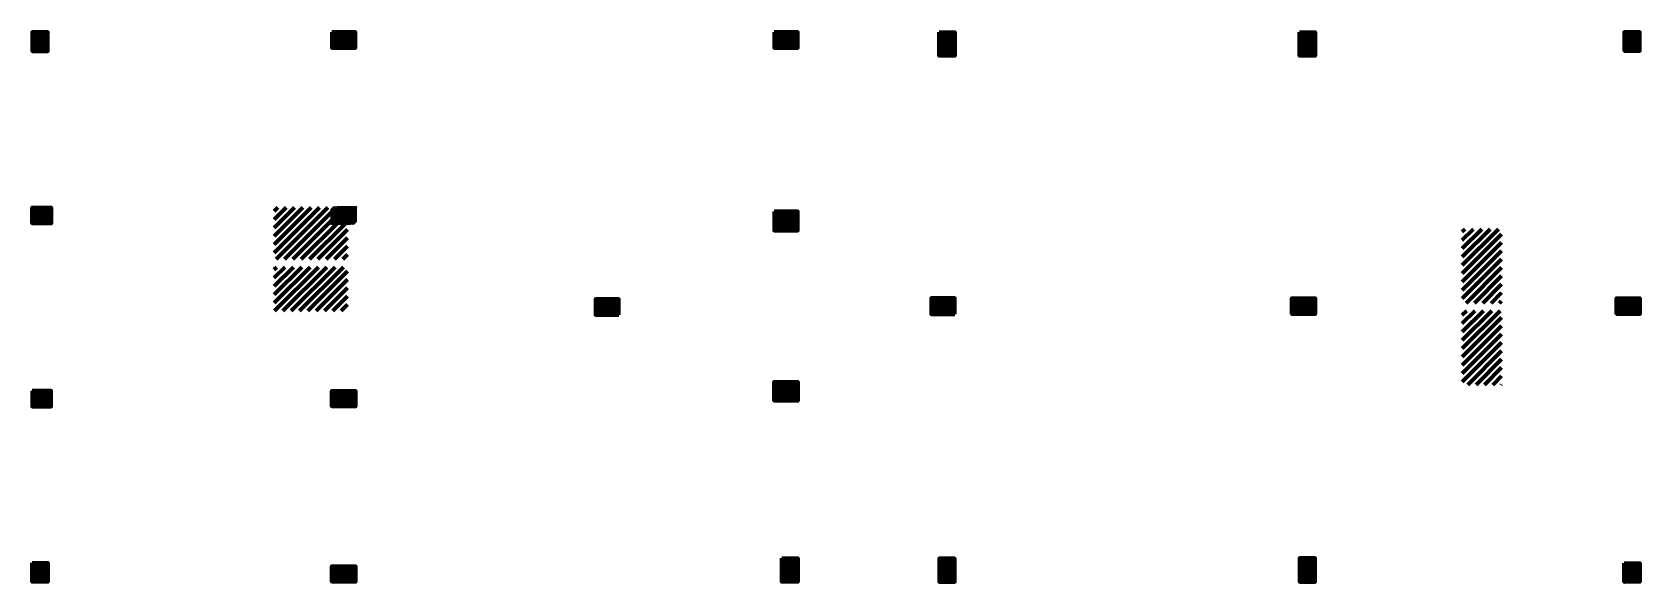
# Model space of a CAD drawing. Header units: inches. Extents: x 95 to 71413, y -8 to 51098.
# Drawn here: x 35951 to 36973, y 25453 to 25803 of the extents above; entities that cross this region are included whole.
import ezdxf

# ---------------------------------------------------------------- set-up
doc = ezdxf.new("R2010")
doc.units = ezdxf.units.IN
doc.header["$MEASUREMENT"] = 0
doc.layers.add('COLUMN', color=160, linetype='Continuous', lineweight=80)
pattern_1 = [(135, (50625.34541, 42259.317), (-0.08838834765, -0.08838834765), [])]
pattern_2 = [(135, (50715.98836, 42259.317), (-0.08838834765, -0.08838834765), [])]
pattern_3 = [(135, (50754.3946, 42259.317), (-0.08838834765, -0.08838834765), [])]

msp = doc.modelspace()

# ---------------------------------------------------------------- hatches: boundary and pattern name
at = {"layer": 'COLUMN'}
h = msp.add_hatch(dxfattribs=at)
h.set_pattern_fill('ANSI31', color=256, angle=90, style=0)
h.set_pattern_definition(pattern_1)
h.paths.add_polyline_path([(35950.6, 25691.2), (35950.6, 25681.2), (35962.6, 25681.2), (35962.6, 25691.2)])
h.paths.add_polyline_path([(35950.6, 25802.8), (35950.6, 25790.8), (35960.6, 25790.8), (35960.6, 25802.8)])
h = msp.add_hatch(dxfattribs=at)
h.set_pattern_fill('ANSI31', color=256, angle=90, style=0)
h.set_pattern_definition(pattern_1)
h.paths.add_polyline_path([(36141.3, 25691.2), (36141.3, 25681.2), (36156.3, 25681.2), (36156.3, 25691.2)])
h.paths.add_polyline_path([(36141.3, 25802.8), (36141.3, 25792.8), (36156.3, 25792.8), (36156.3, 25802.8)])
h = msp.add_hatch(dxfattribs=at)
h.set_pattern_fill('ANSI31', color=256, angle=90, style=0)
h.set_pattern_definition(pattern_2)
h.paths.add_polyline_path([(36422.6, 25688.7), (36422.6, 25676.7), (36437.6, 25676.7), (36437.6, 25688.7)])
h.paths.add_polyline_path([(36422.6, 25802.8), (36422.6, 25792.8), (36437.6, 25792.8), (36437.6, 25802.8)])
h = msp.add_hatch(dxfattribs=at)
h.set_pattern_fill('ANSI31', color=256, angle=90, style=0)
h.set_pattern_definition(pattern_2)
h.paths.add_polyline_path([(36527.6, 25802.8), (36527.6, 25787.8), (36537.6, 25787.8), (36537.6, 25802.8)])
h = msp.add_hatch(dxfattribs=at)
h.set_pattern_fill('ANSI31', color=256, angle=90, style=0)
h.set_pattern_definition(pattern_2)
h.paths.add_polyline_path([(36756.9, 25802.8), (36756.9, 25787.8), (36766.9, 25787.8), (36766.9, 25802.8)])
h = msp.add_hatch(dxfattribs=at)
h.set_pattern_fill('ANSI31', color=256, angle=90, style=0)
h.set_pattern_definition(pattern_3)
h.paths.add_polyline_path([(36963.4, 25802.9), (36963.4, 25790.9), (36973.4, 25790.9), (36973.4, 25802.9)])
h = msp.add_hatch(dxfattribs=at)
h.set_pattern_fill('LINE', color=256, scale=30, angle=45, style=0)
h.paths.add_polyline_path([(36104.6, 25691.2), (36104.6, 25658.4), (36151.3, 25658.4), (36151.3, 25681.2), (36141.3, 25681.2), (36141.3, 25691.2)])
h = msp.add_hatch(dxfattribs=at)
h.set_pattern_fill('LINE', color=256, scale=30, angle=45, style=0)
h.paths.add_polyline_path([(36860.4, 25677.5), (36860.4, 25630.5), (36885.4, 25630.5), (36885.4, 25677.5)])
h = msp.add_hatch(dxfattribs=at)
h.set_pattern_fill('LINE', color=256, scale=30, angle=45, style=0)
h.paths.add_polyline_path([(36104.6, 25653.4), (36104.6, 25625.5), (36151.3, 25625.5), (36151.3, 25653.4)])
h = msp.add_hatch(dxfattribs=at)
h.set_pattern_fill('ANSI31', color=256, angle=90, style=0)
h.set_pattern_definition([(135, (33209.04787, 52999.72612), (-0.08838834765, -0.08838834765), [])])
h.paths.add_polyline_path([(36323.9, 25623), (36323.9, 25633), (36318.9, 25633), (36308.9, 25633), (36308.9, 25623)])
h = msp.add_hatch(dxfattribs=at)
h.set_pattern_fill('ANSI31', color=256, angle=90, style=0)
h.set_pattern_definition(pattern_2)
h.paths.add_polyline_path([(36527.6, 25468), (36527.6, 25453), (36537.6, 25453), (36537.6, 25468)])
h.paths.add_polyline_path([(36522.6, 25633.5), (36522.6, 25623.5), (36537.6, 25623.5), (36537.6, 25633.5)])
h = msp.add_hatch(dxfattribs=at)
h.set_pattern_fill('ANSI31', color=256, angle=90, style=0)
h.set_pattern_definition(pattern_2)
h.paths.add_polyline_path([(36751.9, 25633.5), (36751.9, 25623.5), (36766.9, 25623.5), (36766.9, 25633.5)])
h = msp.add_hatch(dxfattribs=at)
h.set_pattern_fill('ANSI31', color=256, angle=90, style=0)
h.set_pattern_definition(pattern_3)
h.paths.add_polyline_path([(36958.4, 25633.5), (36958.4, 25623.5), (36973.4, 25623.5), (36973.4, 25633.5)])
h = msp.add_hatch(dxfattribs=at)
h.set_pattern_fill('LINE', color=256, scale=30, angle=45, style=0)
h.paths.add_polyline_path([(36860.4, 25625.5), (36860.4, 25578.5), (36885.4, 25578.5), (36885.4, 25625.5)])
h = msp.add_hatch(dxfattribs=at)
h.set_pattern_fill('ANSI31', color=256, angle=90, style=0)
h.set_pattern_definition(pattern_2)
h.paths.add_polyline_path([(36427.6, 25468.1), (36427.6, 25453.1), (36437.6, 25453.1), (36437.6, 25468.1)])
h.paths.add_polyline_path([(36422.6, 25580.3), (36422.6, 25568.3), (36437.6, 25568.3), (36437.6, 25580.3)])
h = msp.add_hatch(dxfattribs=at)
h.set_pattern_fill('ANSI31', color=256, angle=90, style=0)
h.set_pattern_definition(pattern_1)
h.paths.add_polyline_path([(35950.6, 25465.1), (35950.6, 25453.1), (35960.6, 25453.1), (35960.6, 25465.1)])
h.paths.add_polyline_path([(35950.6, 25574.7), (35950.6, 25564.7), (35955.6, 25564.7), (35962.6, 25564.7), (35962.6, 25574.7)])
h = msp.add_hatch(dxfattribs=at)
h.set_pattern_fill('ANSI31', color=256, angle=90, style=0)
h.set_pattern_definition(pattern_1)
h.paths.add_polyline_path([(36141.3, 25463.1), (36141.3, 25453.1), (36156.3, 25453.1), (36156.3, 25463.1)])
h.paths.add_polyline_path([(36141.3, 25574.7), (36141.3, 25564.7), (36156.3, 25564.7), (36156.3, 25574.7)])
h = msp.add_hatch(dxfattribs=at)
h.set_pattern_fill('ANSI31', color=256, angle=90, style=0)
h.set_pattern_definition(pattern_2)
h.paths.add_polyline_path([(36756.9, 25468.1), (36756.9, 25453.1), (36766.9, 25453.1), (36766.9, 25468.1)])
h = msp.add_hatch(dxfattribs=at)
h.set_pattern_fill('ANSI31', color=256, angle=90, style=0)
h.set_pattern_definition(pattern_3)
h.paths.add_polyline_path([(36963.4, 25465), (36963.4, 25453), (36973.4, 25453), (36973.4, 25465)])

# ---------------------------------------------------------------- linework, layer by layer
for points in [[(35950.6, 25790.8), (35960.6, 25790.8), (35960.6, 25802.8), (35950.6, 25802.8)], [(35950.6, 25790.8), (35960.6, 25790.8), (35960.6, 25802.8), (35950.6, 25802.8)], [(36141.3, 25802.8), (36141.3, 25792.8), (36156.3, 25792.8), (36156.3, 25802.8)], [(36422.6, 25802.8), (36422.6, 25792.8), (36437.6, 25792.8), (36437.6, 25802.8)], [(36527.6, 25802.8), (36537.6, 25802.8), (36537.6, 25787.8), (36527.6, 25787.8)], [(36756.9, 25802.8), (36766.9, 25802.8), (36766.9, 25787.8), (36756.9, 25787.8)], [(36963.4, 25790.9), (36973.4, 25790.9), (36973.4, 25802.9), (36963.4, 25802.9)], [(35950.6, 25681.2), (35950.6, 25691.2), (35962.6, 25691.2), (35962.6, 25681.2)], [(35950.6, 25681.2), (35950.6, 25691.2), (35962.6, 25691.2), (35962.6, 25681.2)], [(36422.6, 25688.7), (36422.6, 25676.7), (36437.6, 25676.7), (36437.6, 25688.7)], [(36323.9, 25623), (36323.9, 25633), (36308.9, 25633), (36308.9, 25623)], [(36537.6, 25623.5), (36537.6, 25633.5), (36522.6, 25633.5), (36522.6, 25623.5)], [(36751.9, 25623.5), (36751.9, 25633.5), (36766.9, 25633.5), (36766.9, 25623.5)], [(36958.4, 25623.5), (36958.4, 25633.5), (36973.4, 25633.5), (36973.4, 25623.5)], [(36422.6, 25568.3), (36422.6, 25580.3), (36437.6, 25580.3), (36437.6, 25568.3)], [(35950.6, 25574.7), (35950.6, 25564.7), (35962.6, 25564.7), (35962.6, 25574.7)], [(35950.6, 25574.7), (35950.6, 25564.7), (35962.6, 25564.7), (35962.6, 25574.7)], [(36141.3, 25564.7), (36141.3, 25574.7), (36156.3, 25574.7), (36156.3, 25564.7)], [(36427.6, 25468.1), (36437.6, 25468.1), (36437.6, 25453.1), (36427.6, 25453.1)], [(36537.6, 25468), (36527.6, 25468), (36527.6, 25453), (36537.6, 25453)], [(36756.9, 25453.1), (36766.9, 25453.1), (36766.9, 25468.1), (36756.9, 25468.1)], [(35950.6, 25465.1), (35960.6, 25465.1), (35960.6, 25453.1), (35950.6, 25453.1)], [(35950.6, 25465.1), (35960.6, 25465.1), (35960.6, 25453.1), (35950.6, 25453.1)], [(36141.3, 25453.1), (36141.3, 25463.1), (36156.3, 25463.1), (36156.3, 25453.1)], [(36963.4, 25465), (36973.4, 25465), (36973.4, 25453), (36963.4, 25453)]]:
    msp.add_lwpolyline(points, close=True, dxfattribs=at)

doc.saveas('drawing.dxf')
